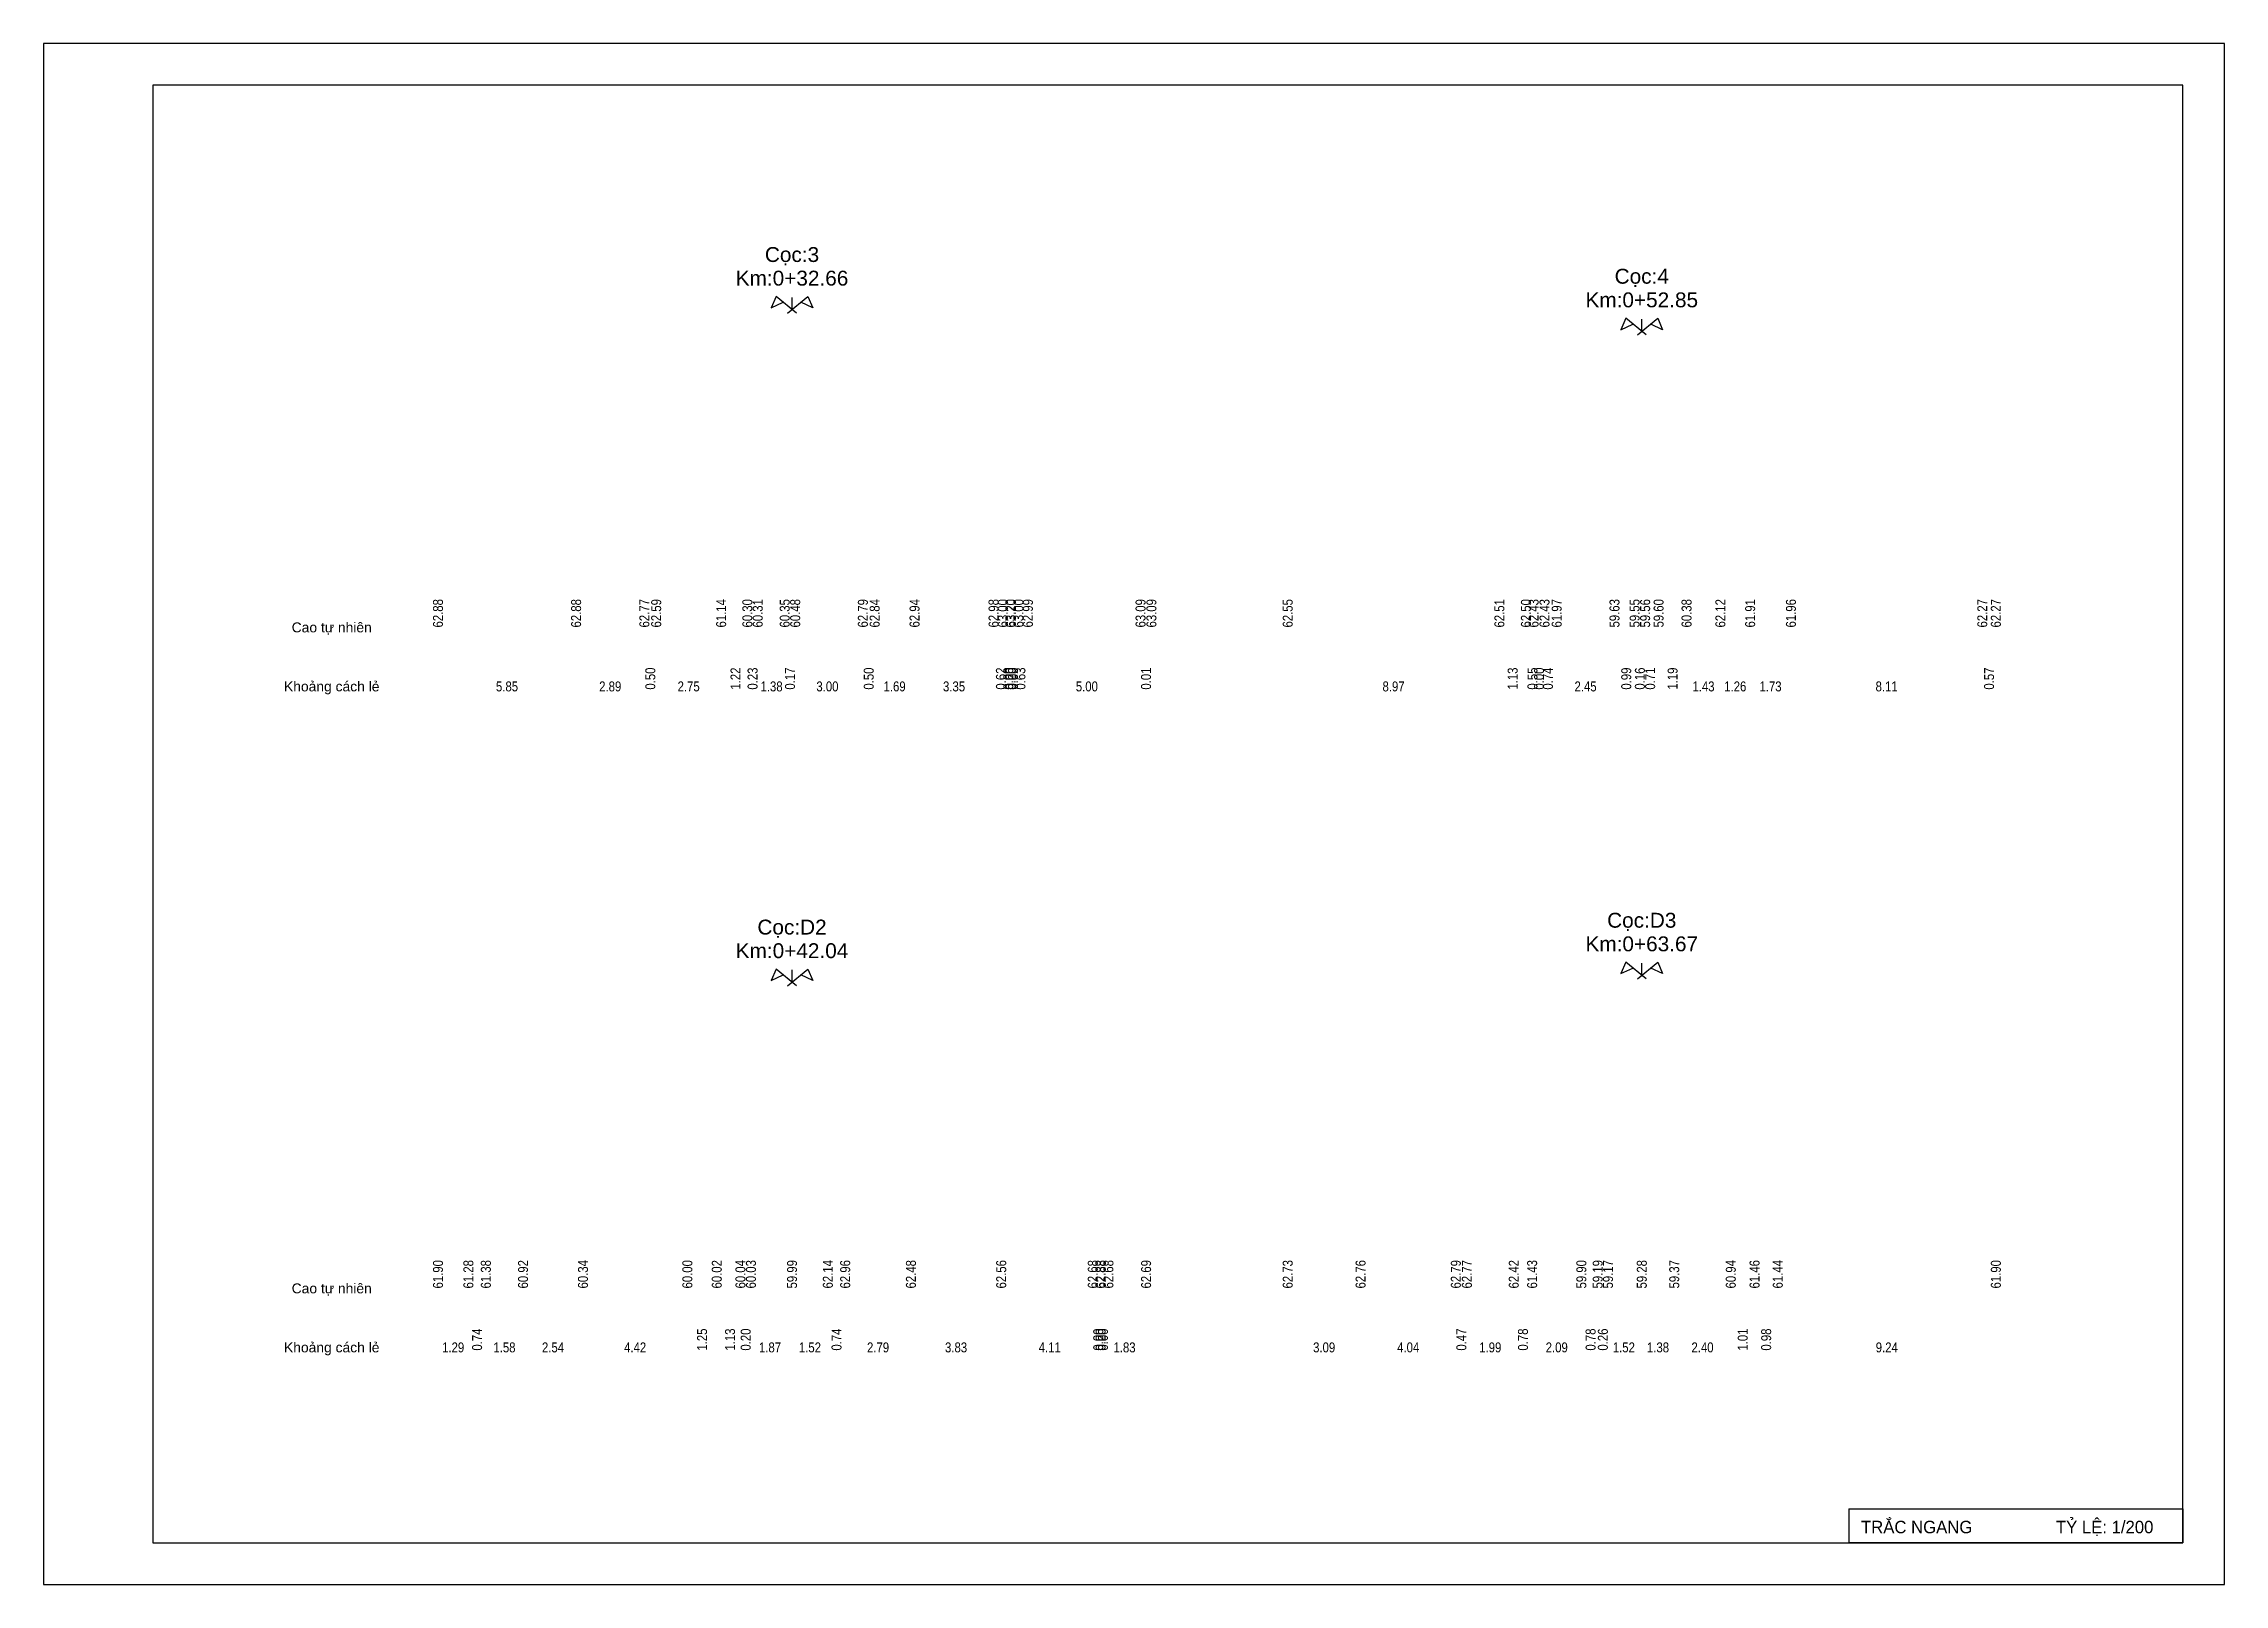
# Model space of a CAD drawing. Header units: feet. Extents: x 2360 to 4597, y 3667 to 5067.
# Drawn here: x 3553.8 to 3646.2, y 4367.2 to 4432.4 of the extents above; entities that cross this region are included whole.
import ezdxf
from ezdxf.enums import TextEntityAlignment as Align

# ---------------------------------------------------------------- set-up
doc = ezdxf.new("R2010")
doc.units = ezdxf.units.FT
doc.header["$MEASUREMENT"] = 0
for name, color, linetype in [('COSBD', 104, 'Continuous'), ('DAU_CO', 3, 'Continuous'), ('K-TEN', 30, 'Continuous'), ('SO-HOA', 34, 'Continuous'), ('TEXT', 7, 'Continuous'), ('Tieu-De', 4, 'Continuous'), ('XANH', 3, 'Continuous')]:
    doc.layers.add(name, color=color, linetype=linetype)
doc.layers.get('COSBD').off()
doc.styles.add('Kten1', font='VHAVAN.TTF')
doc.styles.get("Standard").update_dxf_attribs({"font": 'VHARIALN.TTF', "height": 2})
doc.styles.add('STYLE1', font='VNARIAL.TTF')

msp = doc.modelspace()

# ---------------------------------------------------------------- texts
at = {"layer": 'Tieu-De', "style": 'STYLE1'}
for s, p in [('Cao tù nhiªn', (3566.047, 4407.7)), ('Kho¶ng c¸ch lÎ', (3566.047, 4405.2)), ('Cao tù nhiªn', (3566.047, 4379.7)), ('Kho¶ng c¸ch lÎ', (3566.047, 4377.2))]:
    msp.add_text(s, height=0.42, dxfattribs=at).set_placement(p, align=Align.MIDDLE_CENTER)
at = {"layer": 'XANH', "style": 'STYLE1'}
for s, p in [('Cäc:3', (3585.547, 4423.18)), ('Km:0+32.66', (3585.547, 4422.18)), ('Cäc:4', (3621.547, 4422.26)), ('Km:0+52.85', (3621.547, 4421.26)), ('Cäc:D2', (3585.547, 4394.69)), ('Cäc:D3', (3621.547, 4394.98)), ('Km:0+42.04', (3585.547, 4393.69)), ('Km:0+63.67', (3621.547, 4393.98))]:
    msp.add_text(s, height=0.63, dxfattribs=at).set_placement(p, align=Align.CENTER)
at = {"layer": 'XANH'}
for s, p in [('62.88', (3570.547, 4408.9)), ('62.88', (3576.399, 4408.9)), ('62.77', (3579.291, 4408.9)), ('62.59', (3579.792, 4408.9)), ('61.14', (3582.544, 4408.9)), ('60.30', (3583.655, 4408.9)), ('60.31', (3584.094, 4408.9)), ('60.35', (3585.238, 4408.9)), ('60.48', (3585.682, 4408.9)), ('62.79', (3588.547, 4408.9)), ('62.84', (3589.047, 4408.9)), ('62.94', (3590.738, 4408.9)), ('62.98', (3594.085, 4408.9)), ('63.00', (3594.478, 4408.9)), ('63.20', (3594.799, 4408.9)), ('63.20', (3594.819, 4408.9)), ('63.00', (3595.14, 4408.9)), ('62.99', (3595.538, 4408.9)), ('63.09', (3600.312, 4408.9)), ('63.09', (3600.773, 4408.9)), ('62.55', (3606.547, 4408.9)), ('62.51', (3615.514, 4408.9)), ('62.50', (3616.639, 4408.9)), ('62.43', (3616.965, 4408.9)), ('62.43', (3617.426, 4408.9)), ('61.97', (3617.941, 4408.9)), ('59.63', (3620.391, 4408.9)), ('59.55', (3621.243, 4408.9)), ('59.56', (3621.689, 4408.9)), ('59.60', (3622.259, 4408.9)), ('60.38', (3623.444, 4408.9)), ('62.12', (3624.877, 4408.9)), ('61.91', (3626.138, 4408.9)), ('61.96', (3627.866, 4408.9)), ('62.27', (3635.973, 4408.9)), ('62.27', (3636.547, 4408.9)), ('0.50', (3579.542, 4406)), ('1.22', (3583.152, 4406)), ('0.23', (3583.875, 4406)), ('0.17', (3585.46, 4406)), ('0.50', (3588.797, 4406)), ('0.62', (3594.397, 4406)), ('0.00', (3594.709, 4406)), ('0.20', (3594.809, 4406)), ('0.00', (3594.909, 4406)), ('0.63', (3595.224, 4406)), ('0.01', (3600.543, 4406)), ('1.13', (3616.077, 4406)), ('0.55', (3616.916, 4406)), ('0.00', (3617.196, 4406)), ('0.74', (3617.57, 4406)), ('0.99', (3620.888, 4406)), ('0.16', (3621.466, 4406)), ('0.71', (3621.903, 4406)), ('1.19', (3622.852, 4406)), ('0.57', (3636.26, 4406)), ('61.90', (3570.547, 4380.9)), ('61.28', (3571.835, 4380.9)), ('61.38', (3572.575, 4380.9)), ('60.92', (3574.152, 4380.9)), ('60.34', (3576.689, 4380.9)), ('60.00', (3581.112, 4380.9)), ('60.02', (3582.359, 4380.9)), ('60.04', (3583.362, 4380.9)), ('60.03', (3583.805, 4380.9)), ('59.99', (3585.547, 4380.9)), ('62.14', (3587.064, 4380.9)), ('62.96', (3587.799, 4380.9)), ('62.48', (3590.584, 4380.9)), ('62.56', (3594.409, 4380.9)), ('62.68', (3598.289, 4380.9)), ('62.88', (3598.61, 4380.9)), ('62.88', (3598.63, 4380.9)), ('62.68', (3598.951, 4380.9)), ('62.69', (3600.547, 4380.9)), ('62.73', (3606.547, 4380.9)), ('62.76', (3609.634, 4380.9)), ('62.79', (3613.669, 4380.9)), ('62.77', (3614.136, 4380.9)), ('62.42', (3616.124, 4380.9)), ('61.43', (3616.902, 4380.9)), ('59.90', (3618.987, 4380.9)), ('59.19', (3619.68, 4380.9)), ('59.17', (3620.116, 4380.9)), ('59.28', (3621.547, 4380.9)), ('59.37', (3622.922, 4380.9)), ('60.94', (3625.318, 4380.9)), ('61.46', (3626.325, 4380.9)), ('61.44', (3627.309, 4380.9)), ('61.90', (3636.547, 4380.9)), ('0.74', (3572.205, 4378)), ('1.25', (3581.736, 4378)), ('1.13', (3582.922, 4378)), ('0.20', (3583.584, 4378)), ('0.74', (3587.432, 4378)), ('0.00', (3598.52, 4378)), ('0.20', (3598.62, 4378)), ('0.00', (3598.72, 4378)), ('0.47', (3613.903, 4378)), ('0.78', (3616.513, 4378)), ('0.78', (3619.378, 4378)), ('0.26', (3619.898, 4378)), ('1.01', (3625.822, 4378)), ('0.98', (3626.817, 4378))]:
    msp.add_text(s, height=0.42, rotation=90, dxfattribs=at).set_placement(p, align=Align.MIDDLE_RIGHT)
for s, p in [('5.85', (3573.473, 4405.2)), ('2.89', (3577.845, 4405.2)), ('2.75', (3581.168, 4405.2)), ('1.38', (3584.681, 4405.2)), ('3.00', (3587.047, 4405.2)), ('1.69', (3589.893, 4405.2)), ('3.35', (3592.412, 4405.2)), ('5.00', (3598.038, 4405.2)), ('8.97', (3611.031, 4405.2)), ('2.45', (3619.166, 4405.2)), ('1.43', (3624.161, 4405.2)), ('1.26', (3625.508, 4405.2)), ('1.73', (3627.002, 4405.2)), ('8.11', (3631.92, 4405.2)), ('1.29', (3571.191, 4377.2)), ('1.58', (3573.364, 4377.2)), ('2.54', (3575.421, 4377.2)), ('4.42', (3578.901, 4377.2)), ('1.87', (3584.615, 4377.2)), ('1.52', (3586.306, 4377.2)), ('2.79', (3589.192, 4377.2)), ('3.83', (3592.497, 4377.2)), ('1.83', (3599.634, 4377.2)), ('3.09', (3608.091, 4377.2)), ('4.04', (3611.652, 4377.2)), ('1.99', (3615.13, 4377.2)), ('2.09', (3617.945, 4377.2)), ('1.52', (3620.788, 4377.2)), ('1.38', (3622.235, 4377.2)), ('2.40', (3624.12, 4377.2)), ('9.24', (3631.928, 4377.2)), ('4.11', (3596.465, 4377.2))]:
    msp.add_text(s, height=0.42, dxfattribs=at).set_placement(p, align=Align.MIDDLE_CENTER)

# ---------------------------------------------------------------- blocks, each defined once
blk = doc.blocks.new('CrSectionFlag')
at = {"layer": 'DAU_CO', "linetype": 'Continuous'}
blk.add_line((0, -2.58), (0, 0), dxfattribs=at)
for points in [[(0.93, -3.35), (-3.37, 0.17), (-4.41, -2.24), (-1.89, -1.04)], [(-0.93, -3.35), (3.37, 0.17), (4.41, -2.24), (1.89, -1.04)]]:
    blk.add_lwpolyline(points, dxfattribs=at)
blk = doc.blocks.new('kt8')
at = {"layer": 'Defpoints', "color": 101}
blk.add_lwpolyline([(-4.2, -1.6), (79.6, -1.6), (79.6, 57.6), (-4.2, 57.6)], close=True, dxfattribs=at)
at = {"layer": 'K-TEN', "color": 240}
for p, q in [((78, 56), (0, 56)), ((0, 56), (0, 0)), ((78, 0), (78, 56)), ((0, 0), (78, 0))]:
    blk.add_line(p, q, dxfattribs=at)
at = {"layer": 'K-TEN', "color": 231}
for p, q in [((65.163, 1.296), (78, 1.296)), ((78, 1.296), (78, 0)), ((78, 0), (65.163, 0))]:
    blk.add_line(p, q, dxfattribs=at)
blk.add_lwpolyline([(65.163, 1.296), (65.163, 0)], dxfattribs=at)
at = {"layer": 'K-TEN', "style": 'Kten1'}
blk.add_text('Tr¾c ngang                  Tû lÖ: 1/200 ', height=0.48, dxfattribs=at).set_placement((65.636, 0.363))
blk = doc.blocks.new('A$C65290C23')
at = {"layer": 'TEXT', "xscale": 1.102499999999964, "yscale": 1.102499999999964, "zscale": 1.102499999999964}
blk.add_blockref('kt8', (-91.395, 1.764), dxfattribs=at)
blk = doc.blocks.new('A$C159677B4')
at = {"layer": 'COSBD'}
blk.add_blockref('A$C65290C23', (3.636, -65.268), dxfattribs=at)

# ---------------------------------------------------------------- block references
at = {"layer": 'SO-HOA', "color": 2}
msp.add_blockref('A$C159677B4', (3646.23, 4432.43), dxfattribs=at)
at = {"layer": 'SO-HOA', "xscale": 0.1999999999998181, "yscale": 0.1999999999998181, "zscale": 0.1999999999998181}
for p in [(3585.547, 4421.68), (3621.547, 4420.76), (3585.547, 4393.19), (3621.547, 4393.48)]:
    msp.add_blockref('CrSectionFlag', p, dxfattribs=at)

msp.set_redraw_order([(e.dxf.handle, doc.entitydb.next_handle()) for e in msp.query("TEXT MTEXT ATTDEF DIMENSION ARC_DIMENSION")])  # texts and dimensions are drawn at this point

doc.saveas('drawing.dxf')
